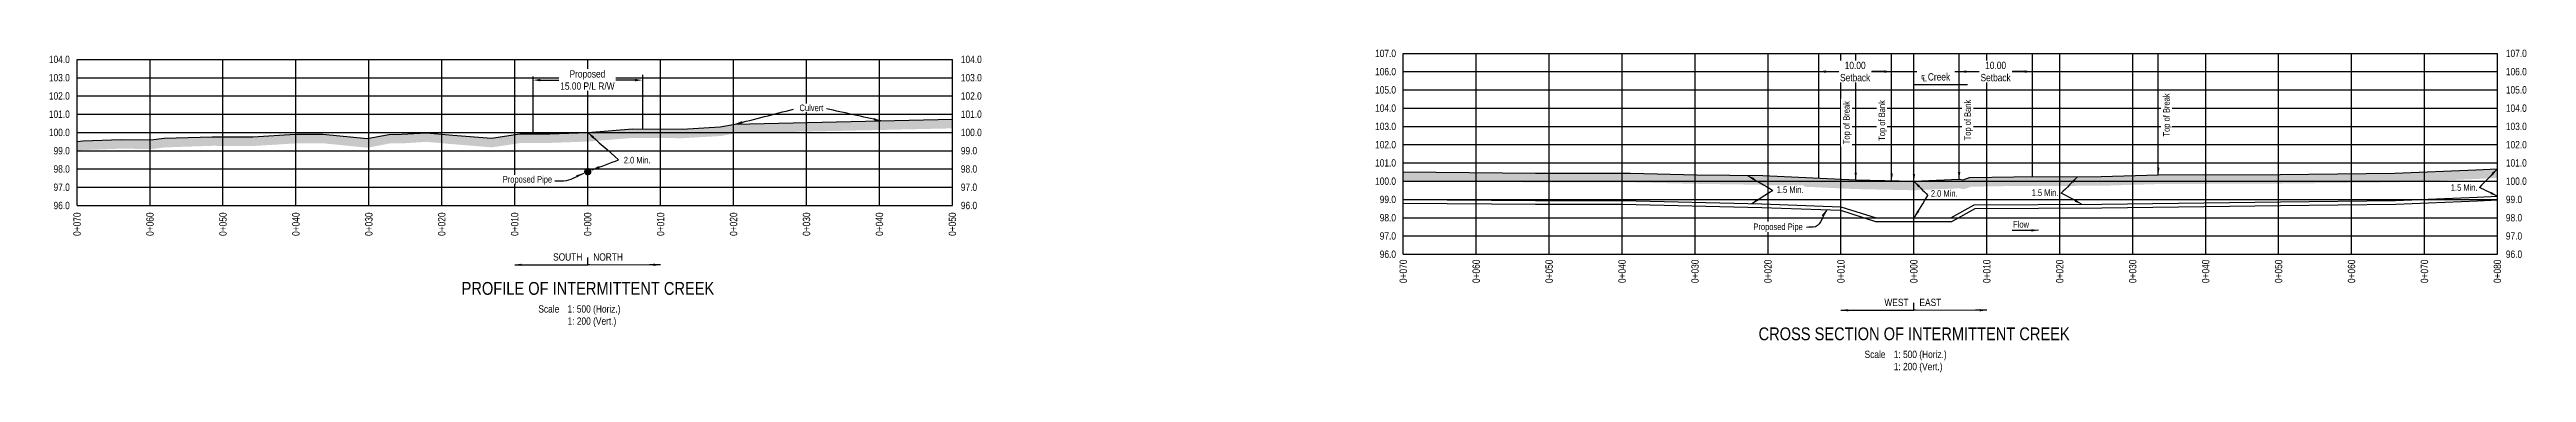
# Model space of a CAD drawing. Extents: x 471563 to 508050, y 6028961 to 6050146.
# Drawn here: x 503898 to 507292, y 6028961 to 6029403 of the extents above; entities that cross this region are included whole.
import ezdxf
from ezdxf.enums import TextEntityAlignment as Align

# ---------------------------------------------------------------- set-up
doc = ezdxf.new("R2010")
doc.units = 0
doc.header["$LTSCALE"] = 5
doc.linetypes.add('foc-TOPO', pattern=[1, 0.2, -0.8])
for name, color, linetype in [('CG-NOTES', 7, 'Continuous'), ('DETAIL-T', 7, 'Continuous'), ('L-BD', 7, 'Continuous'), ('L-DETAIL-T', 3, 'Continuous'), ('L-MON', 1, 'Continuous'), ('P-CROSSINGS-GRID', 8, 'Continuous'), ('P-CROSSINGS-GROUND', 48, 'foc-TOPO'), ('P-CROSSINGS-LINE', 3, 'Continuous'), ('P-PROPOSED', 10, 'Continuous'), ('S-T7', 7, 'Continuous')]:
    doc.layers.add(name, color=color, linetype=linetype)
doc.layers.add('T-TEXT', color=48, linetype='Continuous', lineweight=18)
doc.styles.add('140', font='ARIALN.TTF', dxfattribs={"height": 15})
doc.styles.add('80', font='ARIALN.TTF', dxfattribs={"height": 10})
doc.styles.add('80CG', font='ARIALN.TTF', dxfattribs={"height": 10})
doc.styles.add('80L', font='ARIALN.TTF', dxfattribs={"height": 10})
doc.dimstyles.new('Compass 5 000', dxfattribs={"dimscale": 5, "dimtxt": 9, "dimasz": 2, "dimexe": 0.2, "dimexo": 0.0625, "dimgap": 0.5, "dimtad": 0, "dimtih": 1, "dimtoh": 1, "dimzin": 0, "dimdsep": 46, "dimtxsty": '80CG', "dimcen": 0.1, "dimse1": 1, "dimse2": 1, "dimclrd": 256, "dimclrt": 256, "dimaunit": 1, "dimadec": 4, "dimazin": 0, "dimtfac": 0.06, "dimtofl": 0, "dimtmove": 0, "dimatfit": 1, "dimfxl": 0.2, "dimtolj": 1, "dimtzin": 0, "dimlwd": -1, "dimarcsym": 0})

msp = doc.modelspace()

# ---------------------------------------------------------------- texts
at = {"style": '80'}
for s, p in [('0+070', (503936.077, 6029179.715)), ('0+060', (504036.024, 6029179.715)), ('0+050', (504135.971, 6029179.715)), ('0+040', (504235.918, 6029179.715)), ('0+030', (504335.865, 6029179.715)), ('0+020', (504435.812, 6029179.715)), ('0+010', (504535.759, 6029179.715)), ('0+000', (504635.707, 6029179.715)), ('0+010', (504735.654, 6029179.715)), ('0+020', (504835.601, 6029179.715)), ('0+030', (504935.548, 6029179.715)), ('0+040', (505035.495, 6029179.715)), ('0+050', (505135.442, 6029179.715)), ('0+070', (505753.214, 6029115.204)), ('0+060', (505853.161, 6029115.204)), ('0+050', (505953.108, 6029115.204)), ('0+040', (506053.055, 6029115.204)), ('0+030', (506153.002, 6029115.204)), ('0+020', (506252.95, 6029115.204)), ('0+010', (506352.897, 6029115.204)), ('0+000', (506452.844, 6029115.204)), ('0+010', (506552.791, 6029115.204)), ('0+020', (506652.738, 6029115.204)), ('0+030', (506752.685, 6029115.204)), ('0+040', (506852.632, 6029115.204)), ('0+050', (506952.58, 6029115.204)), ('0+060', (507052.527, 6029115.204)), ('0+070', (507152.474, 6029115.204)), ('0+080', (507252.421, 6029115.204))]:
    msp.add_text(s, height=9.9947, rotation=90, dxfattribs=at).set_placement(p, align=Align.MIDDLE_RIGHT)
at = {"char_height": 8.9952, "attachment_point": 1, "style": '80L'}
for width, insert in [(45.31074, (504685.23, 6029255.744)), (35.88741, (506476.156, 6029210.168))]:
    msp.add_mtext_dynamic_manual_height_columns('2.0 Min.', width=width, gutter_width=45, heights=[0], dxfattribs=dict(at, insert=insert))
at = {"layer": 'DETAIL-T', "char_height": 9.99471, "attachment_point": 1, "style": '80L'}
for insert in [(504568.174, 6029052.646), (506385.311, 6028990.461)]:
    msp.add_mtext_dynamic_manual_height_columns('Scale^I1: 500 (Horiz.)\\P^I1: 200 (Vert.)', width=217.1051, gutter_width=45, heights=[0], dxfattribs=dict(at, insert=insert))
at = {"layer": 'L-DETAIL-T', "char_height": 17.49075, "attachment_point": 2, "rotation": 0, "style": '140'}
for s, insert, width in [('PROFILE OF INTERMITTENT CREEK', (504636.074, 6029084.503), 396.48476), ('CROSS SECTION OF INTERMITTENT CREEK', (506453.211, 6029022.318), 426.47913)]:
    msp.add_mtext(s, dxfattribs=dict(at, insert=insert, width=width))
at = {"layer": 'S-T7', "style": '80'}
for s, p in [('107.0', (505743.306, 6029397.403)), ('104.0', (503926.169, 6029389.125)), ('103.0', (503926.169, 6029364.139)), ('106.0', (505743.306, 6029372.416)), ('102.0', (503926.169, 6029339.152)), ('105.0', (505743.306, 6029347.429)), ('101.0', (503926.169, 6029314.165)), ('104.0', (505743.306, 6029322.442)), ('103.0', (505743.306, 6029297.455)), ('100.0', (503926.169, 6029289.178)), ('99.0', (503926.169, 6029264.192)), ('102.0', (505743.306, 6029272.469)), ('98.0', (503926.169, 6029239.205)), ('101.0', (505743.306, 6029247.482)), ('97.0', (503926.169, 6029214.218)), ('100.0', (505743.306, 6029222.495)), ('99.0', (505743.306, 6029197.508)), ('96.0', (503926.169, 6029189.231)), ('98.0', (505743.306, 6029172.522)), ('97.0', (505743.306, 6029147.535)), ('96.0', (505743.306, 6029122.548))]:
    msp.add_text(s, height=9.9947, dxfattribs=at).set_placement(p, align=Align.MIDDLE_RIGHT)
for s, p in [('107.0', (507264.032, 6029397.403)), ('104.0', (505147.054, 6029389.125)), ('103.0', (505147.054, 6029364.139)), ('106.0', (507264.032, 6029372.416)), ('102.0', (505147.054, 6029339.152)), ('105.0', (507264.032, 6029347.429)), ('101.0', (505147.054, 6029314.165)), ('104.0', (507264.032, 6029322.442)), ('103.0', (507264.032, 6029297.455)), ('99.0', (505147.054, 6029264.192)), ('100.0', (505147.054, 6029289.178)), ('102.0', (507264.032, 6029272.469)), ('98.0', (505147.054, 6029239.205)), ('101.0', (507264.032, 6029247.482)), ('97.0', (505147.054, 6029214.218)), ('99.0', (507264.032, 6029197.508)), ('100.0', (507264.032, 6029222.495)), ('96.0', (505147.054, 6029189.231)), ('98.0', (507264.032, 6029172.522)), ('97.0', (507264.032, 6029147.535)), ('96.0', (507264.032, 6029122.548))]:
    msp.add_text(s, height=9.9947, dxfattribs=at).set_placement(p, align=Align.MIDDLE_LEFT)

# ---------------------------------------------------------------- blocks, each defined once
blk = doc.blocks.new('PLIA')
at = {"color": 255, "const_width": 1}
blk.add_lwpolyline([(-0.5, 0, 1), (0.5, 0, 1)], format="xyb", close=True, dxfattribs=at)
blk = doc.blocks.new('PLIAA')
blk.add_blockref('PLIA', (0, 0))
blk = doc.blocks.new('PLIB')
at = {"color": 1}
blk.add_circle((0, 0), 0.8, dxfattribs=at)
blk = doc.blocks.new('PLIBB')
blk.add_blockref('PLIB', (0, 0))
blk = doc.blocks.new('PLICC')
for name in ['PLIAA', 'PLIBB']:
    blk.add_blockref(name, (0, 0))
blk = doc.blocks.new('PLI')
blk.add_blockref('PLICC', (0, 0))

# ---------------------------------------------------------------- hatches: boundary and pattern name
at = {"layer": 'P-CROSSINGS-GROUND'}
h = msp.add_hatch(dxfattribs=at)
h.set_pattern_fill('EARTH', color=256, scale=2.498679, angle=45)
h.set_pattern_definition([(45, (257.656, 3195.074), (0, 22.438773568), [15.86660895, -15.86660895]), (45, (253.448, 3199.281), (0, 22.438773568), [15.86660895, -15.86660895]), (45, (249.241, 3203.489), (0, 22.438773568), [15.86660895, -15.86660895]), (135, (249.241, 3206.293), (-22.438773568, 0), [15.86660895, -15.86660895]), (135, (253.448, 3210.5), (-22.438773568, 0), [15.86660895, -15.86660895]), (135, (257.656, 3214.708), (-22.438773568, 0), [15.86660895, -15.86660895])])
h.paths.add_polyline_path([(503936.164, 6029264.2), (503945.087, 6029265.083), (503996.771, 6029267.031), (504038.058, 6029266.398), (504056.628, 6029268.711), (504121.17, 6029270.884), (504177.44, 6029270.583), (504235.54, 6029274.187), (504272.423, 6029274.406), (504334.049, 6029268.241), (504364.483, 6029274.09), (504380.87, 6029274.162), (504414.735, 6029276.3), (504449.798, 6029273.204), (504504.626, 6029268.758), (504543.769, 6029274.738), (504584.206, 6029274.886), (504636.523, 6029276.703), (504697.629, 6029281.731), (504765.501, 6029281.283), (504818.589, 6029284.326), (504839.22, 6029288.161), (505135.529, 6029294.768), (505135.529, 6029307.264), (504837.931, 6029300.628), (504817.084, 6029296.753), (504765.185, 6029293.778), (504697.158, 6029294.228), (504635.794, 6029289.178), (504583.967, 6029287.378), (504542.798, 6029287.228), (504504.181, 6029281.328), (504450.852, 6029285.653), (504414.892, 6029288.828), (504380.449, 6029286.653), (504363.266, 6029286.578), (504333.48, 6029280.853), (504273.009, 6029286.903), (504235.116, 6029286.678), (504177.087, 6029283.078), (504120.994, 6029283.378), (504055.643, 6029281.178), (504037.378, 6029278.903), (503996.631, 6029279.528), (503944.236, 6029277.553), (503936.164, 6029276.755)])
h = msp.add_hatch(dxfattribs=at)
h.set_pattern_fill('EARTH', color=256, scale=2.498679, angle=45)
h.set_pattern_definition([(45, (2342.567, 4563.835), (0, 22.438773568), [15.86660895, -15.86660895]), (45, (2338.36, 4568.042), (0, 22.438773568), [15.86660895, -15.86660895]), (45, (2334.153, 4572.25), (0, 22.438773568), [15.86660895, -15.86660895]), (135, (2334.153, 4575.054), (-22.438773568, 0), [15.86660895, -15.86660895]), (135, (2338.36, 4579.262), (-22.438773568, 0), [15.86660895, -15.86660895]), (135, (2342.567, 4583.469), (-22.438773568, 0), [15.86660895, -15.86660895])])
h.paths.add_polyline_path([(505753.301, 6029235.49), (505934.645, 6029233.42), (506064.802, 6029233.345), (506155.344, 6029231.37), (506245.894, 6029230.045), (506373.17, 6029224.17), (506452.931, 6029222.495), (506514.912, 6029225.22), (506520.585, 6029224.42), (506528.937, 6029227.37), (506589.835, 6029228.395), (506709.596, 6029228.695), (506787.788, 6029231.045), (506954.747, 6029231.77), (507112.057, 6029233.37), (507223.012, 6029237.945), (507252.508, 6029239.583), (507252.508, 6029227.07), (507223.616, 6029225.466), (507112.378, 6029220.879), (506954.838, 6029219.277), (506788.003, 6029218.553), (506709.799, 6029216.202), (506589.956, 6029215.902), (506531.181, 6029214.913), (506521.866, 6029211.623), (506514.309, 6029212.688), (506453.074, 6029209.996), (506372.751, 6029211.683), (506245.515, 6029217.556), (506155.116, 6029218.879), (506064.662, 6029220.852), (505934.57, 6029220.927), (505753.301, 6029222.996)])

# ---------------------------------------------------------------- linework, layer by layer
for p, q in [((506322.473, 6029226.51), (506322.473, 6029397.403)), ((506332.467, 6029372.416), (506349.539, 6029372.416)), ((506412.425, 6029372.416), (506395.353, 6029372.416)), ((506604.865, 6029372.416), (506587.793, 6029372.416)), ((504570.828, 6029360.803), (504620.847, 6029360.803)), ((504700.759, 6029360.803), (504649.911, 6029360.803))]:
    msp.add_line(p, q)
at = {"flags": 128}
for points in [[(504710.754, 6029368.022), (504710.754, 6029294.138)], [(504560.833, 6029287.294), (504560.833, 6029365.701)]]:
    msp.add_lwpolyline(points, dxfattribs=at)
for points in [[(506332.467, 6029374.082), (506332.467, 6029370.75), (506322.473, 6029372.416)], [(506412.425, 6029374.082), (506412.425, 6029370.75), (506422.42, 6029372.416)], [(506604.865, 6029374.082), (506604.865, 6029370.75), (506614.86, 6029372.416)], [(504570.828, 6029362.469), (504570.828, 6029359.137), (504560.833, 6029360.803)], [(504700.759, 6029362.469), (504700.759, 6029359.137), (504710.754, 6029360.803)]]:
    msp.add_solid(points)
at = {"layer": 'CG-NOTES'}
for p, q in [((504635.794, 6029108.077), (504635.794, 6029118.071)), ((506452.931, 6029045.892), (506452.931, 6029055.886))]:
    msp.add_line(p, q, dxfattribs=at)
at = {"layer": 'P-CROSSINGS-GRID', "color": 8}
for p, q in [((503936.164, 6029389.125), (505135.529, 6029389.125)), ((503936.164, 6029189.231), (503936.164, 6029389.125)), ((504036.111, 6029189.231), (504036.111, 6029389.125)), ((504136.058, 6029189.231), (504136.058, 6029389.125)), ((504236.005, 6029189.231), (504236.005, 6029389.125)), ((504335.952, 6029189.231), (504335.952, 6029389.125)), ((504435.899, 6029189.231), (504435.899, 6029389.125)), ((504535.846, 6029189.231), (504535.846, 6029389.125)), ((504635.794, 6029189.231), (504635.794, 6029389.125)), ((504735.741, 6029189.231), (504735.741, 6029389.125)), ((504835.688, 6029189.231), (504835.688, 6029389.125)), ((504935.635, 6029189.231), (504935.635, 6029389.125)), ((505035.582, 6029189.231), (505035.582, 6029389.125)), ((505135.529, 6029189.231), (505135.529, 6029389.125)), ((505753.301, 6029397.403), (507252.508, 6029397.403)), ((505753.301, 6029122.548), (505753.301, 6029397.403)), ((505753.301, 6029122.548), (505753.301, 6029397.403)), ((505753.301, 6029372.416), (507252.508, 6029372.416)), ((505853.248, 6029122.548), (505853.248, 6029397.403)), ((505953.195, 6029122.548), (505953.195, 6029397.403)), ((506053.142, 6029122.548), (506053.142, 6029397.403)), ((506153.089, 6029122.548), (506153.089, 6029397.403)), ((506253.037, 6029122.548), (506253.037, 6029397.403)), ((506352.984, 6029122.548), (506352.984, 6029397.403)), ((506452.931, 6029122.548), (506452.931, 6029397.403)), ((506552.878, 6029122.548), (506552.878, 6029397.403)), ((506652.825, 6029122.548), (506652.825, 6029397.403)), ((506752.772, 6029122.548), (506752.772, 6029397.403)), ((506852.719, 6029122.548), (506852.719, 6029397.403)), ((506952.667, 6029122.548), (506952.667, 6029397.403)), ((507052.614, 6029122.548), (507052.614, 6029397.403)), ((507152.561, 6029122.548), (507152.561, 6029397.403)), ((507252.508, 6029122.548), (507252.508, 6029397.403)), ((503936.164, 6029364.139), (505135.529, 6029364.139)), ((503936.164, 6029339.152), (505135.529, 6029339.152)), ((505753.301, 6029347.429), (507252.508, 6029347.429)), ((503936.164, 6029314.165), (505135.529, 6029314.165)), ((505753.301, 6029322.442), (507252.508, 6029322.442)), ((505753.301, 6029297.455), (507252.508, 6029297.455)), ((505753.301, 6029272.469), (507252.508, 6029272.469)), ((503936.164, 6029264.192), (505135.529, 6029264.192)), ((503936.164, 6029239.205), (505135.529, 6029239.205)), ((505753.301, 6029247.482), (507252.508, 6029247.482)), ((503936.164, 6029214.218), (505135.529, 6029214.218)), ((505753.301, 6029197.508), (507252.508, 6029197.508)), ((503936.164, 6029189.231), (505135.529, 6029189.231)), ((505753.301, 6029172.522), (507252.508, 6029172.522)), ((505753.301, 6029147.535), (507252.508, 6029147.535)), ((505753.301, 6029122.548), (507252.508, 6029122.548))]:
    msp.add_line(p, q, dxfattribs=at)
at = {"layer": 'P-CROSSINGS-GRID'}
for p, q in [((503936.164, 6029289.178), (505135.529, 6029289.178)), ((505753.301, 6029222.495), (507252.508, 6029222.495))]:
    msp.add_line(p, q, dxfattribs=at)
at = {"layer": 'P-CROSSINGS-LINE', "color": 3, "flags": 128}
for points in [[(503936.164, 6029276.755), (503944.236, 6029277.553), (503996.631, 6029279.528), (504037.378, 6029278.903), (504055.643, 6029281.178), (504120.994, 6029283.378), (504177.087, 6029283.078), (504235.116, 6029286.678), (504273.009, 6029286.903), (504333.48, 6029280.853), (504363.266, 6029286.578), (504380.449, 6029286.653), (504414.892, 6029288.828), (504450.852, 6029285.653), (504504.181, 6029281.328), (504542.798, 6029287.228), (504583.967, 6029287.378), (504635.794, 6029289.178), (504697.158, 6029294.228), (504765.185, 6029293.778), (504817.084, 6029296.753), (504837.931, 6029300.628), (505135.529, 6029307.264)], [(505753.301, 6029235.49), (505934.645, 6029233.42), (506064.802, 6029233.345), (506155.344, 6029231.37), (506245.894, 6029230.045), (506373.17, 6029224.17), (506452.931, 6029222.495), (506514.912, 6029225.22), (506520.585, 6029224.42), (506528.937, 6029227.37), (506589.835, 6029228.395), (506709.596, 6029228.695), (506787.788, 6029231.045), (506954.747, 6029231.77), (507112.057, 6029233.37), (507223.012, 6029237.945), (507252.508, 6029239.583)]]:
    msp.add_lwpolyline(points, dxfattribs=at)
at = {"layer": 'P-PROPOSED'}
for points in [[(505753.258, 6029192.511), (505934.397, 6029190.943), (506053.081, 6029190.874), (506244.342, 6029186.3), (506352.137, 6029182.611), (506400.346, 6029167.524), (506452.931, 6029167.524), (506504.918, 6029167.524), (506536.959, 6029185.009), (506710.255, 6029186.219), (506955.076, 6029189.294), (507113.148, 6029190.901), (507225.065, 6029195.516), (507252.785, 6029197.055)], [(505753.301, 6029197.508), (505934.42, 6029195.94), (505934.42, 6029195.94), (506053.142, 6029195.872), (506244.487, 6029191.295), (506352.984, 6029187.582), (506401.11, 6029172.522), (506452.931, 6029172.522), (506503.643, 6029172.522), (506535.668, 6029189.998), (506710.206, 6029191.216), (506955.019, 6029194.291), (507113.02, 6029195.898), (507224.823, 6029200.508), (507252.508, 6029202.045)]]:
    msp.add_lwpolyline(points, dxfattribs=at)

# ---------------------------------------------------------------- block references
at = {"layer": 'L-MON', "xscale": 4.997357149999876, "yscale": 4.997357149999876, "zscale": 4.997357149999876}
msp.add_blockref('PLI', (504635.794, 6029235.47), dxfattribs=at)

msp.set_redraw_order([(e.dxf.handle, doc.entitydb.next_handle()) for e in msp.query("TEXT MTEXT ATTDEF DIMENSION ARC_DIMENSION")])  # texts and dimensions are drawn at this point

# ---------------------------------------------------------------- leaders
at = {"path_type": 1}
for points in [[(506422.42, 6029223.136), (506422.42, 6029397.403)], [(506787.788, 6029231.045), (506787.788, 6029397.403)], [(504635.794, 6029289.178), (504678.181, 6029251.679)], [(504641.854, 6029238.133), (504678.181, 6029251.679)], [(507252.508, 6029239.583), (507227.759, 6029213.831)], [(506224.689, 6029230.355), (506259.768, 6029209.93)], [(506230.701, 6029192.04), (506259.768, 6029209.93)], [(506452.931, 6029222.495), (506472.041, 6029202.954)], [(506453.59, 6029172.926), (506472.041, 6029202.954)], [(506677.27, 6029228.614), (506654.86, 6029206.02)], [(506682.738, 6029191.16), (506654.86, 6029206.02)], [(507252.508, 6029202.045), (507227.759, 6029213.831)]]:
    msp.add_leader(points, dimstyle='Compass 5 000', override={"dimgap": 0.5, "dimtad": 0}, dxfattribs=at)
at = {"layer": 'CG-NOTES', "path_type": 1}
for points in [[(504535.846, 6029108.077), (504635.794, 6029108.077)], [(504735.741, 6029108.077), (504635.794, 6029108.077)], [(506352.984, 6029045.892), (506452.931, 6029045.892)], [(506552.878, 6029045.892), (506452.931, 6029045.892)]]:
    msp.add_leader(points, dimstyle='Compass 5 000', override={"dimgap": 0.5, "dimtad": 0}, dxfattribs=at)
at = {"layer": 'T-TEXT', "color": 2, "path_type": 1}
for points in [[(504837.931, 6029300.628), (504917.778, 6029321.066)], [(505037.424, 6029305.077), (504962.75, 6029321.556)]]:
    msp.add_leader(points, dimstyle='Compass 5 000', override={"dimgap": 0.5, "dimtad": 0}, dxfattribs=at)

# ---------------------------------------------------------------- next in the draw order: texts
at = {"bg_fill": 3, "box_fill_scale": 1.15, "bg_fill_color": 256, "bg_fill_true_color": 256, "bg_fill_transparency": 0}
for s, insert, char_height, width, attachment_point, style in [('Proposed\\P15.00 P/L R/W', (504635.379, 6029374.3), 9.99471, 74.46035, 2, '80CG'), ('1.5 Min.', (506264.956, 6029215.417), 8.9952, 35.86844, 1, '80L'), ('1.5 Min.', (506614.266, 6029211.29), 8.9952, 35.86844, 1, '80L'), ('1.5 Min.', (507188.58, 6029218.286), 8.9952, 35.86844, 1, '80L')]:
    msp.add_mtext(s, dxfattribs=dict(at, insert=insert, char_height=char_height, width=width, attachment_point=attachment_point, style=style))
at = {"style": '80L', "bg_fill": 3, "bg_fill_color": 256, "bg_fill_transparency": 0}
for s, width, insert, char_height, attachment_point, rotation, box_fill_scale in [('Top of Break', 59.08727, (506356.046, 6029273.086), 8.99524, 1, 90, 1.35), ('Top of Bank', 55.65548, (506404.483, 6029277.756), 8.99524, 1, 90, 1.3), ('Top of Break', 59.08727, (506794.443, 6029283.626), 8.99524, 1, 90, 1.35), ('Flow', 21.76121, (506610.653, 6029167.813), 8.9952, 3, 359.666704, 1.15)]:
    msp.add_mtext_dynamic_manual_height_columns(s, width=width, gutter_width=45, heights=[0], dxfattribs=dict(at, insert=insert, char_height=char_height, attachment_point=attachment_point, rotation=rotation, box_fill_scale=box_fill_scale))
at = {"char_height": 8.99524, "attachment_point": 1, "style": '80L', "bg_fill": 3, "bg_fill_color": 256, "bg_fill_transparency": 0}
for insert, box_fill_scale in [((504519.352, 6029229.517), 1.15), ((506233.027, 6029164.584), 1.3)]:
    msp.add_mtext_dynamic_manual_height_columns('Proposed Pipe', width=67.2769, gutter_width=45, heights=[0], dxfattribs=dict(at, insert=insert, box_fill_scale=box_fill_scale))
at = {"color": 3, "char_height": 9.9947, "width": 78.38986, "attachment_point": 3, "style": '80', "bg_fill": 2}
for s, insert in [('SOUTH', (504628.43, 6029123.749)), ('WEST', (506445.567, 6029061.564))]:
    msp.add_mtext(s, dxfattribs=dict(at, insert=insert))
at = {"layer": 'L-BD', "insert": (506461.95, 6029370.23), "char_height": 9.99471, "width": 41.77504, "attachment_point": 1, "style": '80', "bg_fill": 2}
msp.add_mtext('\\pi0.54971;{\\fISOCPEUR|b0|i0|c0|p34;℄} Creek', dxfattribs=at)
at = {"layer": 'T-TEXT', "insert": (504926.014, 6029327.332), "char_height": 8.9952, "attachment_point": 1, "style": '80L', "bg_fill": 3, "box_fill_scale": 1.15, "bg_fill_color": 256, "bg_fill_true_color": 256, "bg_fill_transparency": 0}
msp.add_mtext_dynamic_manual_height_columns('Culvert', width=32.68277, gutter_width=45, heights=[0], dxfattribs=at)

# ---------------------------------------------------------------- next in the draw order: linework, layer by layer
for p, q in [((506524.907, 6029372.416), (506541.979, 6029372.416)), ((506452.931, 6029354.902), (506526.18, 6029354.902))]:
    msp.add_line(p, q)
at = {"flags": 128}
msp.add_lwpolyline([(506614.86, 6029397.403), (506614.86, 6029228.458)], dxfattribs=at)
msp.add_solid([(506524.907, 6029374.082), (506524.907, 6029370.75), (506514.912, 6029372.416)])

# ---------------------------------------------------------------- next in the draw order: texts
at = {"color": 3, "char_height": 9.9947, "width": 71.7585, "attachment_point": 1, "style": '80', "bg_fill": 2}
for s, insert in [('NORTH', (504643.38, 6029123.749)), ('EAST', (506460.517, 6029061.564))]:
    msp.add_mtext(s, dxfattribs=dict(at, insert=insert))

# ---------------------------------------------------------------- next in the draw order: leaders
at = {"path_type": 1}
for points in [[(506373.17, 6029224.17), (506373.17, 6029397.403)], [(506514.912, 6029225.22), (506514.912, 6029397.403)], [(506452.931, 6029222.495), (506452.931, 6029354.902)], [(504630.007, 6029233.199), (504606.444, 6029223.029), (504590.645, 6029222.36)], [(506333.391, 6029183.252), (506317.914, 6029160.196), (506305.731, 6029159.283)], [(506623.783, 6029155.23), (506587.328, 6029155.102)]]:
    msp.add_leader(points, dimstyle='Compass 5 000', override={"dimgap": 0.5, "dimtad": 0}, dxfattribs=at)

# ---------------------------------------------------------------- next in the draw order: texts
at = {"char_height": 9.99471, "width": 41.58336, "attachment_point": 2, "style": '80CG', "bg_fill": 3, "box_fill_scale": 1.15, "bg_fill_color": 256, "bg_fill_true_color": 256, "bg_fill_transparency": 0}
for insert in [(506372.446, 6029385.916), (506564.886, 6029385.916)]:
    msp.add_mtext('10.00 Setback', dxfattribs=dict(at, insert=insert))
at = {"insert": (506522.039, 6029278.295), "char_height": 8.99524, "attachment_point": 1, "rotation": 90, "style": '80L', "bg_fill": 3, "box_fill_scale": 1.35, "bg_fill_color": 256, "bg_fill_transparency": 0}
msp.add_mtext_dynamic_manual_height_columns('Top of Bank', width=55.65548, gutter_width=45, heights=[0], dxfattribs=at)

doc.saveas('drawing.dxf')
